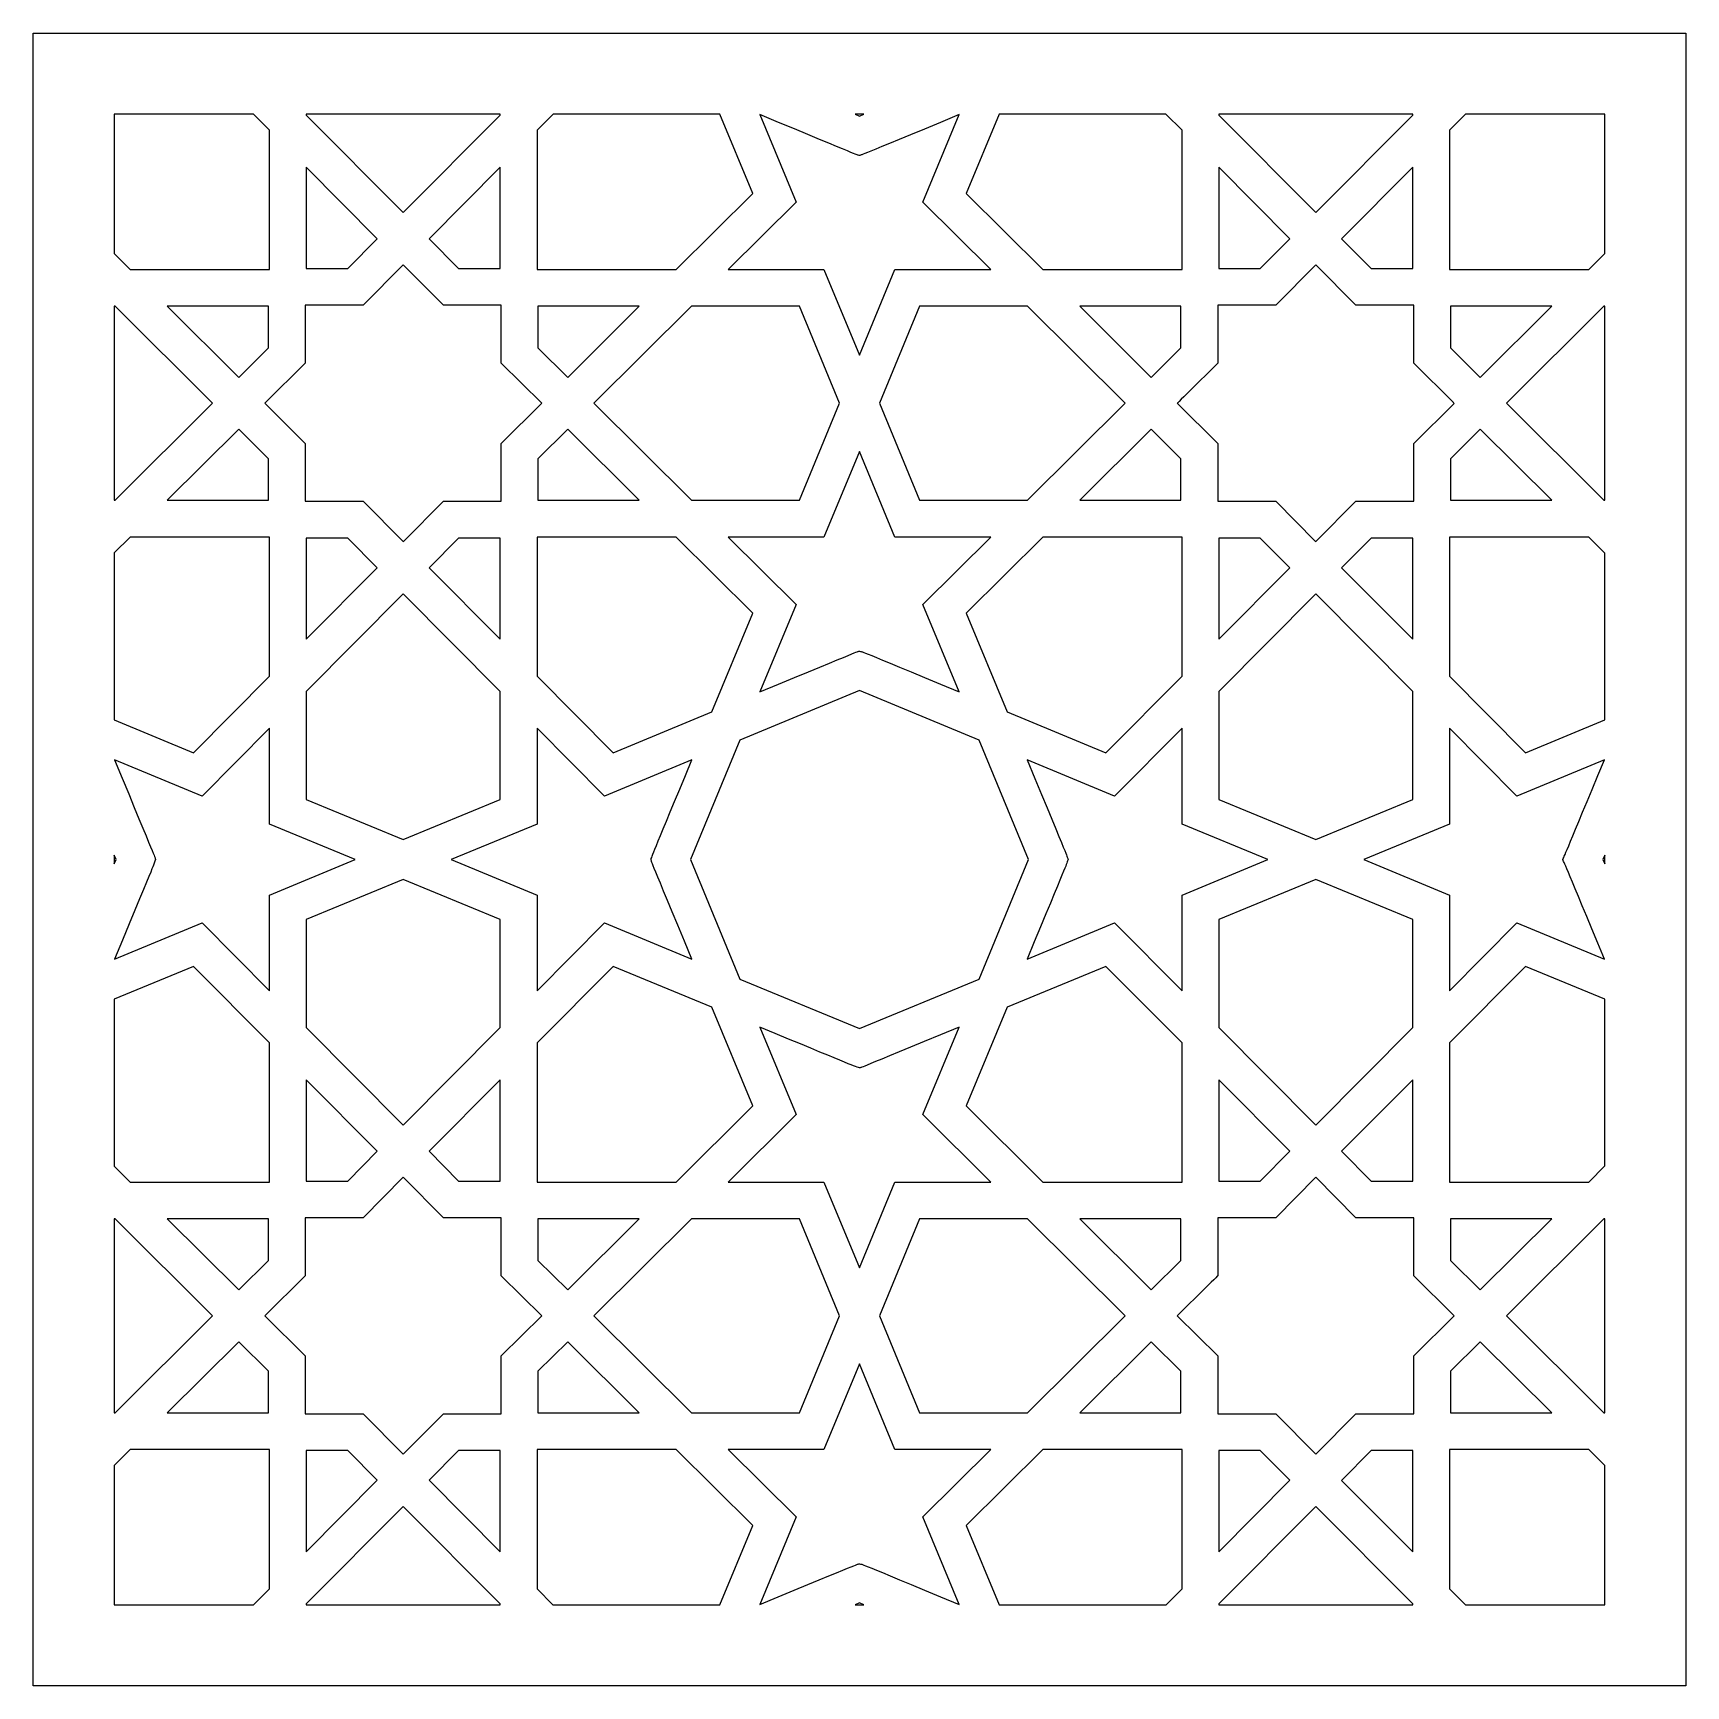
# Model space of a CAD drawing. Header units: millimetres. Extents: x -64 to 64, y -64 to 64.
import ezdxf

# ---------------------------------------------------------------- set-up
doc = ezdxf.new("R2010")
doc.units = ezdxf.units.MM
doc.header["$MEASUREMENT"] = 0
doc.layers.add('layer 1', color=7, linetype='Continuous')

msp = doc.modelspace()

# ---------------------------------------------------------------- linework, layer by layer
at = {"layer": 'layer 1', "color": 250}
for points, knots in [([(-63.5, 63.5), (-63.5, 63.5), (-63.5, -63.5), (-63.5, -63.5), (-63.5, -63.5), (-63.5, -63.5), (63.5, -63.5), (63.5, -63.5), (63.5, -63.5), (63.5, -63.5), (63.5, 63.5), (63.5, 63.5), (63.5, 63.5), (63.5, 63.5), (-63.5, 63.5), (-63.5, 63.5)], [0, 0, 0, 0, 0.2, 0.2, 0.2, 0.2, 0.4, 0.4, 0.4, 0.4, 0.6, 0.6, 0.6, 0.6, 1, 1, 1, 1]), ([(-57.259, 57.259), (-57.259, 57.259), (-46.5606, 57.259), (-46.5606, 57.259), (-46.5606, 57.259), (-46.5606, 57.259), (-45.3364, 56.0278), (-45.3364, 56.0278), (-45.3364, 56.0278), (-45.3364, 56.0278), (-45.3364, 45.333), (-45.3364, 45.333), (-45.3364, 45.333), (-45.3364, 45.333), (-56.031, 45.333), (-56.031, 45.333), (-56.031, 45.333), (-56.031, 45.333), (-57.259, 46.5571), (-57.259, 46.5571), (-57.259, 46.5571), (-57.259, 46.5571), (-57.259, 57.259), (-57.259, 57.259)], [0, 0, 0, 0, 0.14285714, 0.14285714, 0.14285714, 0.14285714, 0.28571429, 0.28571429, 0.28571429, 0.28571429, 0.42857143, 0.42857143, 0.42857143, 0.42857143, 0.57142857, 0.57142857, 0.57142857, 0.57142857, 0.71428571, 0.71428571, 0.71428571, 0.71428571, 1, 1, 1, 1]), ([(-42.5115, 57.259), (-42.5115, 57.259), (-27.6024, 57.259), (-27.6024, 57.259), (-27.6024, 57.259), (-27.6024, 57.259), (-27.6024, 57.1959), (-27.6024, 57.1959), (-27.6024, 57.1959), (-27.6024, 57.1959), (-35.0569, 49.7025), (-35.0569, 49.7025), (-35.0569, 49.7025), (-35.0569, 49.7025), (-42.5115, 57.1959), (-42.5115, 57.1959), (-42.5115, 57.1959), (-42.5115, 57.1959), (-42.5115, 57.259), (-42.5115, 57.259)], [0, 0, 0, 0, 0.16666667, 0.16666667, 0.16666667, 0.16666667, 0.33333333, 0.33333333, 0.33333333, 0.33333333, 0.5, 0.5, 0.5, 0.5, 0.66666667, 0.66666667, 0.66666667, 0.66666667, 1, 1, 1, 1]), ([(-24.7773, 56.0278), (-24.7773, 56.0278), (-23.5493, 57.259), (-23.5493, 57.259), (-23.5493, 57.259), (-23.5493, 57.259), (-10.7262, 57.259), (-10.7262, 57.259), (-10.7262, 57.259), (-10.7262, 57.259), (-8.2074, 51.1799), (-8.2074, 51.1799), (-8.2074, 51.1799), (-8.2074, 51.1799), (-14.0825, 45.333), (-14.0825, 45.333), (-14.0825, 45.333), (-14.0825, 45.333), (-24.7773, 45.333), (-24.7773, 45.333), (-24.7773, 45.333), (-24.7773, 45.333), (-24.7773, 56.0278), (-24.7773, 56.0278)], [0, 0, 0, 0, 0.14285714, 0.14285714, 0.14285714, 0.14285714, 0.28571429, 0.28571429, 0.28571429, 0.28571429, 0.42857143, 0.42857143, 0.42857143, 0.42857143, 0.57142857, 0.57142857, 0.57142857, 0.57142857, 0.71428571, 0.71428571, 0.71428571, 0.71428571, 1, 1, 1, 1]), ([(-0.0332, 54.0851), (0.3658, 54.2117), (-0.5634, 53.8399), (7.6588, 57.2308), (7.6588, 57.2308), (7.6588, 57.2308), (4.8726, 50.515), (4.8726, 50.515), (4.8726, 50.515), (4.8726, 50.515), (10.0792, 45.333), (10.0792, 45.333), (10.0792, 45.333), (10.0792, 45.333), (2.7266, 45.333), (2.7266, 45.333), (2.7266, 45.333), (2.7266, 45.333), (-0.0035, 38.7473), (-0.0035, 38.7473), (-0.0035, 38.7473), (-0.0035, 38.7473), (-2.7298, 45.333), (-2.7298, 45.333), (-2.7298, 45.333), (-2.7298, 45.333), (-10.0792, 45.333), (-10.0792, 45.333), (-10.0792, 45.333), (-10.0792, 45.333), (-4.8757, 50.515), (-4.8757, 50.515), (-4.8757, 50.515), (-4.8757, 50.515), (-7.662, 57.2308), (-7.662, 57.2308), (-7.662, 57.2308), (0.5048, 53.8494), (-0.4325, 54.2318), (-0.0332, 54.0851)], [0, 0, 0, 0, 0.09090909, 0.09090909, 0.09090909, 0.09090909, 0.18181818, 0.18181818, 0.18181818, 0.18181818, 0.27272727, 0.27272727, 0.27272727, 0.27272727, 0.36363636, 0.36363636, 0.36363636, 0.36363636, 0.45454545, 0.45454545, 0.45454545, 0.45454545, 0.54545455, 0.54545455, 0.54545455, 0.54545455, 0.63636364, 0.63636364, 0.63636364, 0.63636364, 0.72727273, 0.72727273, 0.72727273, 0.72727273, 0.81818182, 0.81818182, 0.81818182, 0.81818182, 1, 1, 1, 1]), ([(0.338, 57.259), (0.338, 57.259), (-0.0035, 57.1186), (-0.0035, 57.1186), (-0.0035, 57.1186), (-0.0035, 57.1186), (-0.3411, 57.259), (-0.3411, 57.259), (-0.3411, 57.259), (-0.3411, 57.259), (0.338, 57.259), (0.338, 57.259)], [0, 0, 0, 0, 0.25, 0.25, 0.25, 0.25, 0.5, 0.5, 0.5, 0.5, 1, 1, 1, 1]), ([(10.723, 57.259), (10.723, 57.259), (23.5497, 57.259), (23.5497, 57.259), (23.5497, 57.259), (23.5497, 57.259), (24.7809, 56.0278), (24.7809, 56.0278), (24.7809, 56.0278), (24.7809, 56.0278), (24.7809, 45.333), (24.7809, 45.333), (24.7809, 45.333), (24.7809, 45.333), (14.0794, 45.333), (14.0794, 45.333), (14.0794, 45.333), (14.0794, 45.333), (8.2042, 51.1799), (8.2042, 51.1799), (8.2042, 51.1799), (8.2042, 51.1799), (10.723, 57.259), (10.723, 57.259)], [0, 0, 0, 0, 0.14285714, 0.14285714, 0.14285714, 0.14285714, 0.28571429, 0.28571429, 0.28571429, 0.28571429, 0.42857143, 0.42857143, 0.42857143, 0.42857143, 0.57142857, 0.57142857, 0.57142857, 0.57142857, 0.71428571, 0.71428571, 0.71428571, 0.71428571, 1, 1, 1, 1]), ([(27.6059, 57.259), (27.6059, 57.259), (42.508, 57.259), (42.508, 57.259), (42.508, 57.259), (42.508, 57.259), (42.508, 57.1959), (42.508, 57.1959), (42.508, 57.1959), (42.508, 57.1959), (35.0569, 49.7025), (35.0569, 49.7025), (35.0569, 49.7025), (35.0569, 49.7025), (27.6059, 57.1959), (27.6059, 57.1959), (27.6059, 57.1959), (27.6059, 57.1959), (27.6059, 57.259), (27.6059, 57.259)], [0, 0, 0, 0, 0.16666667, 0.16666667, 0.16666667, 0.16666667, 0.33333333, 0.33333333, 0.33333333, 0.33333333, 0.5, 0.5, 0.5, 0.5, 0.66666667, 0.66666667, 0.66666667, 0.66666667, 1, 1, 1, 1]), ([(57.259, 46.561), (57.259, 46.561), (56.0278, 45.333), (56.0278, 45.333), (56.0278, 45.333), (56.0278, 45.333), (45.333, 45.333), (45.333, 45.333), (45.333, 45.333), (45.333, 45.333), (45.333, 56.0278), (45.333, 56.0278), (45.333, 56.0278), (45.333, 56.0278), (46.5607, 57.259), (46.5607, 57.259), (46.5607, 57.259), (46.5607, 57.259), (57.259, 57.259), (57.259, 57.259), (57.259, 57.259), (57.259, 57.259), (57.259, 46.561), (57.259, 46.561)], [0, 0, 0, 0, 0.14285714, 0.14285714, 0.14285714, 0.14285714, 0.28571429, 0.28571429, 0.28571429, 0.28571429, 0.42857143, 0.42857143, 0.42857143, 0.42857143, 0.57142857, 0.57142857, 0.57142857, 0.57142857, 0.71428571, 0.71428571, 0.71428571, 0.71428571, 1, 1, 1, 1]), ([(-42.5115, 53.1851), (-42.5115, 53.1851), (-37.048, 47.6973), (-37.048, 47.6973), (-37.048, 47.6973), (-37.048, 47.6973), (-39.3136, 45.4106), (-39.3136, 45.4106), (-39.3136, 45.4106), (-39.3136, 45.4106), (-42.5115, 45.4106), (-42.5115, 45.4106), (-42.5115, 45.4106), (-42.5115, 45.4106), (-42.5115, 53.1851), (-42.5115, 53.1851)], [0, 0, 0, 0, 0.2, 0.2, 0.2, 0.2, 0.4, 0.4, 0.4, 0.4, 0.6, 0.6, 0.6, 0.6, 1, 1, 1, 1]), ([(-27.6024, 53.1851), (-27.6024, 53.1851), (-27.6024, 45.4106), (-27.6024, 45.4106), (-27.6024, 45.4106), (-27.6024, 45.4106), (-30.8001, 45.4106), (-30.8001, 45.4106), (-30.8001, 45.4106), (-30.8001, 45.4106), (-33.0692, 47.6973), (-33.0692, 47.6973), (-33.0692, 47.6973), (-33.0692, 47.6973), (-27.6024, 53.1851), (-27.6024, 53.1851)], [0, 0, 0, 0, 0.2, 0.2, 0.2, 0.2, 0.4, 0.4, 0.4, 0.4, 0.6, 0.6, 0.6, 0.6, 1, 1, 1, 1]), ([(27.6059, 53.1851), (27.6059, 53.1851), (33.0659, 47.6973), (33.0659, 47.6973), (33.0659, 47.6973), (33.0659, 47.6973), (30.7968, 45.4106), (30.7968, 45.4106), (30.7968, 45.4106), (30.7968, 45.4106), (27.6059, 45.4106), (27.6059, 45.4106), (27.6059, 45.4106), (27.6059, 45.4106), (27.6059, 53.1851), (27.6059, 53.1851)], [0, 0, 0, 0, 0.2, 0.2, 0.2, 0.2, 0.4, 0.4, 0.4, 0.4, 0.6, 0.6, 0.6, 0.6, 1, 1, 1, 1]), ([(42.508, 53.1851), (42.508, 53.1851), (42.508, 45.4106), (42.508, 45.4106), (42.508, 45.4106), (42.508, 45.4106), (39.3136, 45.4106), (39.3136, 45.4106), (39.3136, 45.4106), (39.3136, 45.4106), (37.0448, 47.6973), (37.0448, 47.6973), (37.0448, 47.6973), (37.0448, 47.6973), (42.508, 53.1851), (42.508, 53.1851)], [0, 0, 0, 0, 0.2, 0.2, 0.2, 0.2, 0.4, 0.4, 0.4, 0.4, 0.6, 0.6, 0.6, 0.6, 1, 1, 1, 1]), ([(-42.5888, 42.5856), (-42.5888, 42.5856), (-38.1351, 42.5856), (-38.1351, 42.5856), (-38.1351, 42.5856), (-38.1351, 42.5856), (-35.0603, 45.6953), (-35.0603, 45.6953), (-35.0603, 45.6953), (-35.0603, 45.6953), (-31.975, 42.5856), (-31.975, 42.5856), (-31.975, 42.5856), (-31.975, 42.5856), (-27.5283, 42.5856), (-27.5283, 42.5856), (-27.5283, 42.5856), (-27.5283, 42.5856), (-27.5283, 38.1353), (-27.5283, 38.1353), (-27.5283, 38.1353), (-27.5283, 38.1353), (-24.4182, 35.0534), (-24.4182, 35.0534), (-24.4182, 35.0534), (-24.4182, 35.0534), (-27.5283, 31.9751), (-27.5283, 31.9751), (-27.5283, 31.9751), (-27.5283, 31.9751), (-27.5283, 27.5213), (-27.5283, 27.5213), (-27.5283, 27.5213), (-27.5283, 27.5213), (-31.975, 27.5213), (-31.975, 27.5213), (-31.975, 27.5213), (-31.975, 27.5213), (-35.011, 24.4606), (-35.011, 24.4606), (-35.011, 24.4606), (-35.011, 24.4606), (-35.0146, 24.4676), (-35.0146, 24.4676), (-35.0146, 24.4676), (-35.0146, 24.4676), (-35.0639, 24.4221), (-35.0639, 24.4221), (-35.0639, 24.4221), (-35.0639, 24.4221), (-38.1351, 27.5213), (-38.1351, 27.5213), (-38.1351, 27.5213), (-38.1351, 27.5213), (-42.5888, 27.5213), (-42.5888, 27.5213), (-42.5888, 27.5213), (-42.5888, 27.5213), (-42.5888, 31.9751), (-42.5888, 31.9751), (-42.5888, 31.9751), (-42.5888, 31.9751), (-45.6917, 35.0499), (-45.6917, 35.0499), (-45.6917, 35.0499), (-45.6917, 35.0499), (-45.6355, 35.1095), (-45.6355, 35.1095), (-45.6355, 35.1095), (-45.6355, 35.1095), (-42.5888, 38.1353), (-42.5888, 38.1353), (-42.5888, 38.1353), (-42.5888, 38.1353), (-42.5888, 42.5856), (-42.5888, 42.5856)], [0, 0, 0, 0, 0.05, 0.05, 0.05, 0.05, 0.1, 0.1, 0.1, 0.1, 0.15, 0.15, 0.15, 0.15, 0.2, 0.2, 0.2, 0.2, 0.25, 0.25, 0.25, 0.25, 0.3, 0.3, 0.3, 0.3, 0.35, 0.35, 0.35, 0.35, 0.4, 0.4, 0.4, 0.4, 0.45, 0.45, 0.45, 0.45, 0.5, 0.5, 0.5, 0.5, 0.55, 0.55, 0.55, 0.55, 0.6, 0.6, 0.6, 0.6, 0.65, 0.65, 0.65, 0.65, 0.7, 0.7, 0.7, 0.7, 0.75, 0.75, 0.75, 0.75, 0.8, 0.8, 0.8, 0.8, 0.85, 0.85, 0.85, 0.85, 0.9, 0.9, 0.9, 0.9, 1, 1, 1, 1]), ([(27.5216, 38.1353), (27.5216, 38.1353), (27.5216, 42.5856), (27.5216, 42.5856), (27.5216, 42.5856), (27.5216, 42.5856), (31.979, 42.5856), (31.979, 42.5856), (31.979, 42.5856), (31.979, 42.5856), (35.0534, 45.6953), (35.0534, 45.6953), (35.0534, 45.6953), (35.0534, 45.6953), (38.1353, 42.5856), (38.1353, 42.5856), (38.1353, 42.5856), (38.1353, 42.5856), (42.5856, 42.5856), (42.5856, 42.5856), (42.5856, 42.5856), (42.5856, 42.5856), (42.5856, 38.1353), (42.5856, 38.1353), (42.5856, 38.1353), (42.5856, 38.1353), (45.6498, 35.1028), (45.6498, 35.1028), (45.6498, 35.1028), (45.6498, 35.1028), (45.6357, 35.0957), (45.6357, 35.0957), (45.6357, 35.0957), (45.6357, 35.0957), (45.6883, 35.0428), (45.6883, 35.0428), (45.6883, 35.0428), (45.6883, 35.0428), (42.5856, 31.9751), (42.5856, 31.9751), (42.5856, 31.9751), (42.5856, 31.9751), (42.5856, 27.5213), (42.5856, 27.5213), (42.5856, 27.5213), (42.5856, 27.5213), (38.1353, 27.5213), (38.1353, 27.5213), (38.1353, 27.5213), (38.1353, 27.5213), (35.0957, 24.4535), (35.0957, 24.4535), (35.0957, 24.4535), (35.0957, 24.4535), (35.0887, 24.4641), (35.0887, 24.4641), (35.0887, 24.4641), (35.0887, 24.4641), (35.0464, 24.4221), (35.0464, 24.4221), (35.0464, 24.4221), (35.0464, 24.4221), (31.979, 27.5213), (31.979, 27.5213), (31.979, 27.5213), (31.979, 27.5213), (27.5216, 27.5213), (27.5216, 27.5213), (27.5216, 27.5213), (27.5216, 27.5213), (27.5216, 31.9751), (27.5216, 31.9751), (27.5216, 31.9751), (27.5216, 31.9751), (24.4186, 35.0499), (24.4186, 35.0499), (24.4186, 35.0499), (24.4983, 35.1293), (27.4451, 38.0531), (27.5216, 38.1353)], [0, 0, 0, 0, 0.04761905, 0.04761905, 0.04761905, 0.04761905, 0.0952381, 0.0952381, 0.0952381, 0.0952381, 0.14285714, 0.14285714, 0.14285714, 0.14285714, 0.19047619, 0.19047619, 0.19047619, 0.19047619, 0.23809524, 0.23809524, 0.23809524, 0.23809524, 0.28571429, 0.28571429, 0.28571429, 0.28571429, 0.33333333, 0.33333333, 0.33333333, 0.33333333, 0.38095238, 0.38095238, 0.38095238, 0.38095238, 0.42857143, 0.42857143, 0.42857143, 0.42857143, 0.47619048, 0.47619048, 0.47619048, 0.47619048, 0.52380952, 0.52380952, 0.52380952, 0.52380952, 0.57142857, 0.57142857, 0.57142857, 0.57142857, 0.61904762, 0.61904762, 0.61904762, 0.61904762, 0.66666667, 0.66666667, 0.66666667, 0.66666667, 0.71428571, 0.71428571, 0.71428571, 0.71428571, 0.76190476, 0.76190476, 0.76190476, 0.76190476, 0.80952381, 0.80952381, 0.80952381, 0.80952381, 0.85714286, 0.85714286, 0.85714286, 0.85714286, 0.9047619, 0.9047619, 0.9047619, 0.9047619, 1, 1, 1, 1]), ([(-57.259, 42.508), (-57.259, 42.508), (-57.1956, 42.508), (-57.1956, 42.508), (-57.1956, 42.508), (-57.1956, 42.508), (-49.7057, 35.0534), (-49.7057, 35.0534), (-49.7057, 35.0534), (-49.7057, 35.0534), (-57.1956, 27.6024), (-57.1956, 27.6024), (-57.1956, 27.6024), (-57.1956, 27.6024), (-57.259, 27.6024), (-57.259, 27.6024), (-57.259, 27.6024), (-57.259, 27.6024), (-57.259, 42.508), (-57.259, 42.508)], [0, 0, 0, 0, 0.16666667, 0.16666667, 0.16666667, 0.16666667, 0.33333333, 0.33333333, 0.33333333, 0.33333333, 0.5, 0.5, 0.5, 0.5, 0.66666667, 0.66666667, 0.66666667, 0.66666667, 1, 1, 1, 1]), ([(-53.1851, 42.508), (-53.1851, 42.508), (-45.4139, 42.508), (-45.4139, 42.508), (-45.4139, 42.508), (-45.4139, 42.508), (-45.4139, 39.31), (-45.4139, 39.31), (-45.4139, 39.31), (-45.4139, 39.31), (-47.7005, 37.041), (-47.7005, 37.041), (-47.7005, 37.041), (-47.7005, 37.041), (-53.1851, 42.508), (-53.1851, 42.508)], [0, 0, 0, 0, 0.2, 0.2, 0.2, 0.2, 0.4, 0.4, 0.4, 0.4, 0.6, 0.6, 0.6, 0.6, 1, 1, 1, 1]), ([(-22.413, 37.041), (-22.413, 37.041), (-24.7033, 39.31), (-24.7033, 39.31), (-24.7033, 39.31), (-24.7033, 39.31), (-24.7033, 42.508), (-24.7033, 42.508), (-24.7033, 42.508), (-24.7033, 42.508), (-16.9252, 42.508), (-16.9252, 42.508), (-16.9252, 42.508), (-16.9252, 42.508), (-22.413, 37.041), (-22.413, 37.041)], [0, 0, 0, 0, 0.2, 0.2, 0.2, 0.2, 0.4, 0.4, 0.4, 0.4, 0.6, 0.6, 0.6, 0.6, 1, 1, 1, 1]), ([(-4.6193, 27.6024), (-4.6193, 27.6024), (-12.9145, 27.6024), (-12.9145, 27.6024), (-12.9145, 27.6024), (-12.9145, 27.6024), (-20.4078, 35.0534), (-20.4078, 35.0534), (-20.4078, 35.0534), (-20.4078, 35.0534), (-12.9145, 42.508), (-12.9145, 42.508), (-12.9145, 42.508), (-12.9145, 42.508), (-4.6193, 42.508), (-4.6193, 42.508), (-4.6193, 42.508), (-4.6193, 42.508), (-1.5304, 35.0534), (-1.5304, 35.0534), (-1.5304, 35.0534), (-1.5304, 35.0534), (-4.6193, 27.6024), (-4.6193, 27.6024)], [0, 0, 0, 0, 0.14285714, 0.14285714, 0.14285714, 0.14285714, 0.28571429, 0.28571429, 0.28571429, 0.28571429, 0.42857143, 0.42857143, 0.42857143, 0.42857143, 0.57142857, 0.57142857, 0.57142857, 0.57142857, 0.71428571, 0.71428571, 0.71428571, 0.71428571, 1, 1, 1, 1]), ([(20.4082, 35.0534), (20.4082, 35.0534), (12.9148, 27.6024), (12.9148, 27.6024), (12.9148, 27.6024), (12.9148, 27.6024), (4.6122, 27.6024), (4.6122, 27.6024), (4.6122, 27.6024), (4.6122, 27.6024), (1.5304, 35.0534), (1.5304, 35.0534), (1.5304, 35.0534), (1.5304, 35.0534), (4.6122, 42.508), (4.6122, 42.508), (4.6122, 42.508), (4.6122, 42.508), (12.9148, 42.508), (12.9148, 42.508), (12.9148, 42.508), (12.9148, 42.508), (20.4082, 35.0534), (20.4082, 35.0534)], [0, 0, 0, 0, 0.14285714, 0.14285714, 0.14285714, 0.14285714, 0.28571429, 0.28571429, 0.28571429, 0.28571429, 0.42857143, 0.42857143, 0.42857143, 0.42857143, 0.57142857, 0.57142857, 0.57142857, 0.57142857, 0.71428571, 0.71428571, 0.71428571, 0.71428571, 1, 1, 1, 1]), ([(16.9252, 42.508), (16.9252, 42.508), (24.6966, 42.508), (24.6966, 42.508), (24.6966, 42.508), (24.6966, 42.508), (24.6966, 39.31), (24.6966, 39.31), (24.6966, 39.31), (24.6966, 39.31), (22.4134, 37.041), (22.4134, 37.041), (22.4134, 37.041), (22.4134, 37.041), (16.9252, 42.508), (16.9252, 42.508)], [0, 0, 0, 0, 0.2, 0.2, 0.2, 0.2, 0.4, 0.4, 0.4, 0.4, 0.6, 0.6, 0.6, 0.6, 1, 1, 1, 1]), ([(45.4106, 39.31), (45.4106, 39.31), (45.4106, 42.508), (45.4106, 42.508), (45.4106, 42.508), (45.4106, 42.508), (53.189, 42.508), (53.189, 42.508), (53.189, 42.508), (53.189, 42.508), (47.697, 37.041), (47.697, 37.041), (47.697, 37.041), (47.697, 37.041), (45.4106, 39.31), (45.4106, 39.31)], [0, 0, 0, 0, 0.2, 0.2, 0.2, 0.2, 0.4, 0.4, 0.4, 0.4, 0.6, 0.6, 0.6, 0.6, 1, 1, 1, 1]), ([(57.259, 27.6024), (57.259, 27.6024), (57.1959, 27.6024), (57.1959, 27.6024), (57.1959, 27.6024), (57.1959, 27.6024), (49.706, 35.0534), (49.706, 35.0534), (49.706, 35.0534), (49.706, 35.0534), (57.1959, 42.508), (57.1959, 42.508), (57.1959, 42.508), (57.1959, 42.508), (57.259, 42.508), (57.259, 42.508), (57.259, 42.508), (57.259, 42.508), (57.259, 27.6024), (57.259, 27.6024)], [0, 0, 0, 0, 0.16666667, 0.16666667, 0.16666667, 0.16666667, 0.33333333, 0.33333333, 0.33333333, 0.33333333, 0.5, 0.5, 0.5, 0.5, 0.66666667, 0.66666667, 0.66666667, 0.66666667, 1, 1, 1, 1]), ([(-45.4139, 30.7968), (-45.4139, 30.7968), (-45.4139, 27.6024), (-45.4139, 27.6024), (-45.4139, 27.6024), (-45.4139, 27.6024), (-53.1851, 27.6024), (-53.1851, 27.6024), (-53.1851, 27.6024), (-53.1851, 27.6024), (-47.7005, 33.0623), (-47.7005, 33.0623), (-47.7005, 33.0623), (-47.7005, 33.0623), (-45.4139, 30.7968), (-45.4139, 30.7968)], [0, 0, 0, 0, 0.2, 0.2, 0.2, 0.2, 0.4, 0.4, 0.4, 0.4, 0.6, 0.6, 0.6, 0.6, 1, 1, 1, 1]), ([(-16.9252, 27.6024), (-16.9252, 27.6024), (-24.7033, 27.6024), (-24.7033, 27.6024), (-24.7033, 27.6024), (-24.7033, 27.6024), (-24.7033, 30.7968), (-24.7033, 30.7968), (-24.7033, 30.7968), (-24.7033, 30.7968), (-22.413, 33.0623), (-22.413, 33.0623), (-22.413, 33.0623), (-22.413, 33.0623), (-16.9252, 27.6024), (-16.9252, 27.6024)], [0, 0, 0, 0, 0.2, 0.2, 0.2, 0.2, 0.4, 0.4, 0.4, 0.4, 0.6, 0.6, 0.6, 0.6, 1, 1, 1, 1]), ([(24.6966, 27.6024), (24.6966, 27.6024), (16.9252, 27.6024), (16.9252, 27.6024), (16.9252, 27.6024), (16.9252, 27.6024), (22.4134, 33.0623), (22.4134, 33.0623), (22.4134, 33.0623), (22.4134, 33.0623), (24.6966, 30.7968), (24.6966, 30.7968), (24.6966, 30.7968), (24.6966, 30.7968), (24.6966, 27.6024), (24.6966, 27.6024)], [0, 0, 0, 0, 0.2, 0.2, 0.2, 0.2, 0.4, 0.4, 0.4, 0.4, 0.6, 0.6, 0.6, 0.6, 1, 1, 1, 1]), ([(53.189, 27.6024), (53.189, 27.6024), (45.4106, 27.6024), (45.4106, 27.6024), (45.4106, 27.6024), (45.4106, 27.6024), (45.4106, 30.7968), (45.4106, 30.7968), (45.4106, 30.7968), (45.4106, 30.7968), (47.697, 33.0623), (47.697, 33.0623), (47.697, 33.0623), (47.697, 33.0623), (53.189, 27.6024), (53.189, 27.6024)], [0, 0, 0, 0, 0.2, 0.2, 0.2, 0.2, 0.4, 0.4, 0.4, 0.4, 0.6, 0.6, 0.6, 0.6, 1, 1, 1, 1]), ([(2.7266, 24.7738), (2.7266, 24.7738), (10.0792, 24.7738), (10.0792, 24.7738), (10.0792, 24.7738), (10.0792, 24.7738), (4.8726, 19.5919), (4.8726, 19.5919), (4.8726, 19.5919), (4.8726, 19.5919), (7.6588, 12.8725), (7.6588, 12.8725), (7.6588, 12.8725), (-0.4971, 16.2588), (0.4466, 15.8838), (0, 16.0136), (0, 16.0136), (-0.3517, 15.9036), (0.5771, 16.2768), (-7.662, 12.8725), (-7.662, 12.8725), (-7.662, 12.8725), (-4.8757, 19.5919), (-4.8757, 19.5919), (-4.8757, 19.5919), (-4.8757, 19.5919), (-10.0792, 24.7738), (-10.0792, 24.7738), (-10.0792, 24.7738), (-10.0792, 24.7738), (-2.7298, 24.7738), (-2.7298, 24.7738), (-2.7298, 24.7738), (-2.7298, 24.7738), (-0.0035, 31.3595), (-0.0035, 31.3595), (-0.0035, 31.3595), (-0.0035, 31.3595), (2.7266, 24.7738), (2.7266, 24.7738)], [0, 0, 0, 0, 0.09090909, 0.09090909, 0.09090909, 0.09090909, 0.18181818, 0.18181818, 0.18181818, 0.18181818, 0.27272727, 0.27272727, 0.27272727, 0.27272727, 0.36363636, 0.36363636, 0.36363636, 0.36363636, 0.45454545, 0.45454545, 0.45454545, 0.45454545, 0.54545455, 0.54545455, 0.54545455, 0.54545455, 0.63636364, 0.63636364, 0.63636364, 0.63636364, 0.72727273, 0.72727273, 0.72727273, 0.72727273, 0.81818182, 0.81818182, 0.81818182, 0.81818182, 1, 1, 1, 1]), ([(-57.259, 23.5529), (-57.259, 23.5529), (-56.031, 24.7738), (-56.031, 24.7738), (-56.031, 24.7738), (-56.031, 24.7738), (-45.3364, 24.7738), (-45.3364, 24.7738), (-45.3364, 24.7738), (-45.3364, 24.7738), (-45.3364, 14.079), (-45.3364, 14.079), (-45.3364, 14.079), (-45.3364, 14.079), (-51.1798, 8.2038), (-51.1798, 8.2038), (-51.1798, 8.2038), (-51.1798, 8.2038), (-57.259, 10.7266), (-57.259, 10.7266), (-57.259, 10.7266), (-57.259, 10.7266), (-57.259, 23.5529), (-57.259, 23.5529)], [0, 0, 0, 0, 0.14285714, 0.14285714, 0.14285714, 0.14285714, 0.28571429, 0.28571429, 0.28571429, 0.28571429, 0.42857143, 0.42857143, 0.42857143, 0.42857143, 0.57142857, 0.57142857, 0.57142857, 0.57142857, 0.71428571, 0.71428571, 0.71428571, 0.71428571, 1, 1, 1, 1]), ([(-42.5115, 16.9252), (-42.5115, 16.9252), (-42.5115, 24.6962), (-42.5115, 24.6962), (-42.5115, 24.6962), (-42.5115, 24.6962), (-39.3136, 24.6962), (-39.3136, 24.6962), (-39.3136, 24.6962), (-39.3136, 24.6962), (-37.048, 22.4134), (-37.048, 22.4134), (-37.048, 22.4134), (-37.048, 22.4134), (-42.5115, 16.9252), (-42.5115, 16.9252)], [0, 0, 0, 0, 0.2, 0.2, 0.2, 0.2, 0.4, 0.4, 0.4, 0.4, 0.6, 0.6, 0.6, 0.6, 1, 1, 1, 1]), ([(-33.0692, 22.4134), (-33.0692, 22.4134), (-30.8001, 24.6962), (-30.8001, 24.6962), (-30.8001, 24.6962), (-30.8001, 24.6962), (-27.6024, 24.6962), (-27.6024, 24.6962), (-27.6024, 24.6962), (-27.6024, 24.6962), (-27.6024, 16.9252), (-27.6024, 16.9252), (-27.6024, 16.9252), (-27.6024, 16.9252), (-33.0692, 22.4134), (-33.0692, 22.4134)], [0, 0, 0, 0, 0.2, 0.2, 0.2, 0.2, 0.4, 0.4, 0.4, 0.4, 0.6, 0.6, 0.6, 0.6, 1, 1, 1, 1]), ([(-14.0825, 24.7738), (-14.0825, 24.7738), (-8.2074, 18.9304), (-8.2074, 18.9304), (-8.2074, 18.9304), (-8.2074, 18.9304), (-11.3524, 11.3492), (-11.3524, 11.3492), (-11.3524, 11.3492), (-11.3524, 11.3492), (-18.9304, 8.2038), (-18.9304, 8.2038), (-18.9304, 8.2038), (-18.9304, 8.2038), (-24.7773, 14.079), (-24.7773, 14.079), (-24.7773, 14.079), (-24.7773, 14.079), (-24.7773, 24.7738), (-24.7773, 24.7738), (-24.7773, 24.7738), (-24.7773, 24.7738), (-14.0825, 24.7738), (-14.0825, 24.7738)], [0, 0, 0, 0, 0.14285714, 0.14285714, 0.14285714, 0.14285714, 0.28571429, 0.28571429, 0.28571429, 0.28571429, 0.42857143, 0.42857143, 0.42857143, 0.42857143, 0.57142857, 0.57142857, 0.57142857, 0.57142857, 0.71428571, 0.71428571, 0.71428571, 0.71428571, 1, 1, 1, 1]), ([(8.2042, 18.9304), (8.2042, 18.9304), (14.0794, 24.7738), (14.0794, 24.7738), (14.0794, 24.7738), (14.0794, 24.7738), (24.7809, 24.7738), (24.7809, 24.7738), (24.7809, 24.7738), (24.7809, 24.7738), (24.7809, 14.079), (24.7809, 14.079), (24.7809, 14.079), (24.7809, 14.079), (18.9304, 8.2038), (18.9304, 8.2038), (18.9304, 8.2038), (18.9304, 8.2038), (11.3492, 11.3492), (11.3492, 11.3492), (11.3492, 11.3492), (11.3492, 11.3492), (8.2042, 18.9304), (8.2042, 18.9304)], [0, 0, 0, 0, 0.14285714, 0.14285714, 0.14285714, 0.14285714, 0.28571429, 0.28571429, 0.28571429, 0.28571429, 0.42857143, 0.42857143, 0.42857143, 0.42857143, 0.57142857, 0.57142857, 0.57142857, 0.57142857, 0.71428571, 0.71428571, 0.71428571, 0.71428571, 1, 1, 1, 1]), ([(27.6059, 16.9252), (27.6059, 16.9252), (27.6059, 24.6962), (27.6059, 24.6962), (27.6059, 24.6962), (27.6059, 24.6962), (30.7968, 24.6962), (30.7968, 24.6962), (30.7968, 24.6962), (30.7968, 24.6962), (33.0659, 22.4134), (33.0659, 22.4134), (33.0659, 22.4134), (33.0659, 22.4134), (27.6059, 16.9252), (27.6059, 16.9252)], [0, 0, 0, 0, 0.2, 0.2, 0.2, 0.2, 0.4, 0.4, 0.4, 0.4, 0.6, 0.6, 0.6, 0.6, 1, 1, 1, 1]), ([(37.0448, 22.4134), (37.0448, 22.4134), (39.3136, 24.6962), (39.3136, 24.6962), (39.3136, 24.6962), (39.3136, 24.6962), (42.508, 24.6962), (42.508, 24.6962), (42.508, 24.6962), (42.508, 24.6962), (42.508, 16.9252), (42.508, 16.9252), (42.508, 16.9252), (42.508, 16.9252), (37.0448, 22.4134), (37.0448, 22.4134)], [0, 0, 0, 0, 0.2, 0.2, 0.2, 0.2, 0.4, 0.4, 0.4, 0.4, 0.6, 0.6, 0.6, 0.6, 1, 1, 1, 1]), ([(57.259, 10.7266), (57.259, 10.7266), (51.1835, 8.2038), (51.1835, 8.2038), (51.1835, 8.2038), (51.1835, 8.2038), (45.333, 14.079), (45.333, 14.079), (45.333, 14.079), (45.333, 14.079), (45.333, 24.7738), (45.333, 24.7738), (45.333, 24.7738), (45.333, 24.7738), (56.0278, 24.7738), (56.0278, 24.7738), (56.0278, 24.7738), (56.0278, 24.7738), (57.259, 23.5497), (57.259, 23.5497), (57.259, 23.5497), (57.259, 23.5497), (57.259, 10.7266), (57.259, 10.7266)], [0, 0, 0, 0, 0.14285714, 0.14285714, 0.14285714, 0.14285714, 0.28571429, 0.28571429, 0.28571429, 0.28571429, 0.42857143, 0.42857143, 0.42857143, 0.42857143, 0.57142857, 0.57142857, 0.57142857, 0.57142857, 0.71428571, 0.71428571, 0.71428571, 0.71428571, 1, 1, 1, 1]), ([(-35.0569, 20.4078), (-35.0569, 20.4078), (-27.6024, 12.9148), (-27.6024, 12.9148), (-27.6024, 12.9148), (-27.6024, 12.9148), (-27.6024, 4.6122), (-27.6024, 4.6122), (-27.6024, 4.6122), (-27.6024, 4.6122), (-35.0569, 1.5268), (-35.0569, 1.5268), (-35.0569, 1.5268), (-35.0569, 1.5268), (-42.5115, 4.6122), (-42.5115, 4.6122), (-42.5115, 4.6122), (-42.5115, 4.6122), (-42.5115, 12.9148), (-42.5115, 12.9148), (-42.5115, 12.9148), (-42.5115, 12.9148), (-35.0569, 20.4078), (-35.0569, 20.4078)], [0, 0, 0, 0, 0.14285714, 0.14285714, 0.14285714, 0.14285714, 0.28571429, 0.28571429, 0.28571429, 0.28571429, 0.42857143, 0.42857143, 0.42857143, 0.42857143, 0.57142857, 0.57142857, 0.57142857, 0.57142857, 0.71428571, 0.71428571, 0.71428571, 0.71428571, 1, 1, 1, 1]), ([(35.0569, 20.4078), (35.0569, 20.4078), (42.508, 12.9148), (42.508, 12.9148), (42.508, 12.9148), (42.508, 12.9148), (42.508, 4.6122), (42.508, 4.6122), (42.508, 4.6122), (42.508, 4.6122), (35.0569, 1.5268), (35.0569, 1.5268), (35.0569, 1.5268), (35.0569, 1.5268), (27.6059, 4.6122), (27.6059, 4.6122), (27.6059, 4.6122), (27.6059, 4.6122), (27.6059, 12.9148), (27.6059, 12.9148), (27.6059, 12.9148), (27.6059, 12.9148), (35.0569, 20.4078), (35.0569, 20.4078)], [0, 0, 0, 0, 0.14285714, 0.14285714, 0.14285714, 0.14285714, 0.28571429, 0.28571429, 0.28571429, 0.28571429, 0.42857143, 0.42857143, 0.42857143, 0.42857143, 0.57142857, 0.57142857, 0.57142857, 0.57142857, 0.71428571, 0.71428571, 0.71428571, 0.71428571, 1, 1, 1, 1]), ([(12.9921, -0.0035), (12.9921, -0.0035), (9.1821, -9.1856), (9.1821, -9.1856), (9.1821, -9.1856), (9.1821, -9.1856), (-0.0035, -12.9921), (-0.0035, -12.9921), (-0.0035, -12.9921), (-0.0035, -12.9921), (-9.1856, -9.1856), (-9.1856, -9.1856), (-9.1856, -9.1856), (-9.1856, -9.1856), (-12.9917, -0.0035), (-12.9917, -0.0035), (-12.9917, -0.0035), (-12.9917, -0.0035), (-9.1856, 9.1786), (-9.1856, 9.1786), (-9.1856, 9.1786), (-9.1856, 9.1786), (-0.0035, 12.9921), (-0.0035, 12.9921), (-0.0035, 12.9921), (-0.0035, 12.9921), (9.1821, 9.1786), (9.1821, 9.1786), (9.1821, 9.1786), (9.1821, 9.1786), (12.9921, -0.0035), (12.9921, -0.0035)], [0, 0, 0, 0, 0.11111111, 0.11111111, 0.11111111, 0.11111111, 0.22222222, 0.22222222, 0.22222222, 0.22222222, 0.33333333, 0.33333333, 0.33333333, 0.33333333, 0.44444444, 0.44444444, 0.44444444, 0.44444444, 0.55555556, 0.55555556, 0.55555556, 0.55555556, 0.66666667, 0.66666667, 0.66666667, 0.66666667, 0.77777778, 0.77777778, 0.77777778, 0.77777778, 1, 1, 1, 1]), ([(-57.2378, 7.6553), (-57.2378, 7.6553), (-50.5185, 4.8726), (-50.5185, 4.8726), (-50.5185, 4.8726), (-50.5185, 4.8726), (-45.3364, 10.0792), (-45.3364, 10.0792), (-45.3364, 10.0792), (-45.3364, 10.0792), (-45.3364, 2.7231), (-45.3364, 2.7231), (-45.3364, 2.7231), (-45.3364, 2.7231), (-38.7508, -0.0035), (-38.7508, -0.0035), (-38.7508, -0.0035), (-38.7508, -0.0035), (-45.3364, -2.7301), (-45.3364, -2.7301), (-45.3364, -2.7301), (-45.3364, -2.7301), (-45.3364, -10.0792), (-45.3364, -10.0792), (-45.3364, -10.0792), (-45.3364, -10.0792), (-50.5185, -4.8757), (-50.5185, -4.8757), (-50.5185, -4.8757), (-50.5185, -4.8757), (-57.2378, -7.6623), (-57.2378, -7.6623), (-57.2378, -7.6623), (-53.7332, 0.7867), (-54.3898, -0.8096), (-54.0858, 0), (-54.0858, 0), (-54.2218, 0.4082), (-53.9105, -0.3637), (-57.2378, 7.6553)], [0, 0, 0, 0, 0.09090909, 0.09090909, 0.09090909, 0.09090909, 0.18181818, 0.18181818, 0.18181818, 0.18181818, 0.27272727, 0.27272727, 0.27272727, 0.27272727, 0.36363636, 0.36363636, 0.36363636, 0.36363636, 0.45454545, 0.45454545, 0.45454545, 0.45454545, 0.54545455, 0.54545455, 0.54545455, 0.54545455, 0.63636364, 0.63636364, 0.63636364, 0.63636364, 0.72727273, 0.72727273, 0.72727273, 0.72727273, 0.81818182, 0.81818182, 0.81818182, 0.81818182, 1, 1, 1, 1]), ([(-31.3629, -0.0035), (-31.3629, -0.0035), (-24.7773, 2.7231), (-24.7773, 2.7231), (-24.7773, 2.7231), (-24.7773, 2.7231), (-24.7773, 10.0792), (-24.7773, 10.0792), (-24.7773, 10.0792), (-24.7773, 10.0792), (-19.5989, 4.8726), (-19.5989, 4.8726), (-19.5989, 4.8726), (-19.5989, 4.8726), (-12.8792, 7.6588), (-12.8792, 7.6588), (-12.8792, 7.6588), (-15.693, 0.8834), (-15.9106, 0.3736), (-16.0175, 0), (-16.0175, 0), (-15.912, -0.3687), (-16.1893, 0.3214), (-12.8792, -7.6623), (-12.8792, -7.6623), (-12.8792, -7.6623), (-19.5989, -4.8757), (-19.5989, -4.8757), (-19.5989, -4.8757), (-19.5989, -4.8757), (-24.7773, -10.0792), (-24.7773, -10.0792), (-24.7773, -10.0792), (-24.7773, -10.0792), (-24.7773, -2.7301), (-24.7773, -2.7301), (-24.7773, -2.7301), (-24.7773, -2.7301), (-31.3629, -0.0035), (-31.3629, -0.0035)], [0, 0, 0, 0, 0.09090909, 0.09090909, 0.09090909, 0.09090909, 0.18181818, 0.18181818, 0.18181818, 0.18181818, 0.27272727, 0.27272727, 0.27272727, 0.27272727, 0.36363636, 0.36363636, 0.36363636, 0.36363636, 0.45454545, 0.45454545, 0.45454545, 0.45454545, 0.54545455, 0.54545455, 0.54545455, 0.54545455, 0.63636364, 0.63636364, 0.63636364, 0.63636364, 0.72727273, 0.72727273, 0.72727273, 0.72727273, 0.81818182, 0.81818182, 0.81818182, 0.81818182, 1, 1, 1, 1]), ([(19.5919, -4.8757), (19.5919, -4.8757), (12.876, -7.6623), (12.876, -7.6623), (12.876, -7.6623), (16.0249, -0.0762), (15.8298, -0.5757), (16.0211, 0), (16.0211, 0), (15.8627, 0.49), (16.2624, -0.5055), (12.876, 7.6588), (12.876, 7.6588), (12.876, 7.6588), (19.5919, 4.8726), (19.5919, 4.8726), (19.5919, 4.8726), (19.5919, 4.8726), (24.7809, 10.0792), (24.7809, 10.0792), (24.7809, 10.0792), (24.7809, 10.0792), (24.7809, 2.7231), (24.7809, 2.7231), (24.7809, 2.7231), (24.7809, 2.7231), (31.363, -0.0035), (31.363, -0.0035), (31.363, -0.0035), (31.363, -0.0035), (24.7809, -2.7301), (24.7809, -2.7301), (24.7809, -2.7301), (24.7809, -2.7301), (24.7809, -10.0827), (24.7809, -10.0827), (24.7809, -10.0827), (24.7809, -10.0827), (19.5919, -4.8757), (19.5919, -4.8757)], [0, 0, 0, 0, 0.09090909, 0.09090909, 0.09090909, 0.09090909, 0.18181818, 0.18181818, 0.18181818, 0.18181818, 0.27272727, 0.27272727, 0.27272727, 0.27272727, 0.36363636, 0.36363636, 0.36363636, 0.36363636, 0.45454545, 0.45454545, 0.45454545, 0.45454545, 0.54545455, 0.54545455, 0.54545455, 0.54545455, 0.63636364, 0.63636364, 0.63636364, 0.63636364, 0.72727273, 0.72727273, 0.72727273, 0.72727273, 0.81818182, 0.81818182, 0.81818182, 0.81818182, 1, 1, 1, 1]), ([(57.2347, -7.6623), (57.2347, -7.6623), (50.5153, -4.8757), (50.5153, -4.8757), (50.5153, -4.8757), (50.5153, -4.8757), (45.333, -10.0792), (45.333, -10.0792), (45.333, -10.0792), (45.333, -10.0792), (45.333, -2.7301), (45.333, -2.7301), (45.333, -2.7301), (45.333, -2.7301), (38.7509, -0.0035), (38.7509, -0.0035), (38.7509, -0.0035), (38.7509, -0.0035), (45.333, 2.7231), (45.333, 2.7231), (45.333, 2.7231), (45.333, 2.7231), (45.333, 10.0792), (45.333, 10.0792), (45.333, 10.0792), (45.333, 10.0792), (50.5153, 4.8726), (50.5153, 4.8726), (50.5153, 4.8726), (50.5153, 4.8726), (57.2347, 7.6588), (57.2347, 7.6588), (57.2347, 7.6588), (54.4033, 0.8329), (54.204, 0.3517), (54.0367, 0), (54.0367, 0), (54.2043, -0.3517), (54.3239, -0.635), (57.2347, -7.6623)], [0, 0, 0, 0, 0.09090909, 0.09090909, 0.09090909, 0.09090909, 0.18181818, 0.18181818, 0.18181818, 0.18181818, 0.27272727, 0.27272727, 0.27272727, 0.27272727, 0.36363636, 0.36363636, 0.36363636, 0.36363636, 0.45454545, 0.45454545, 0.45454545, 0.45454545, 0.54545455, 0.54545455, 0.54545455, 0.54545455, 0.63636364, 0.63636364, 0.63636364, 0.63636364, 0.72727273, 0.72727273, 0.72727273, 0.72727273, 0.81818182, 0.81818182, 0.81818182, 0.81818182, 1, 1, 1, 1]), ([(-57.259, 0.3341), (-57.259, 0.3341), (-57.1183, -0.0035), (-57.1183, -0.0035), (-57.1183, -0.0035), (-57.1183, -0.0035), (-57.259, -0.3411), (-57.259, -0.3411), (-57.259, -0.3411), (-57.259, -0.3411), (-57.259, 0.3341), (-57.259, 0.3341)], [0, 0, 0, 0, 0.25, 0.25, 0.25, 0.25, 0.5, 0.5, 0.5, 0.5, 1, 1, 1, 1]), ([(57.259, -0.3411), (57.259, -0.3411), (57.1186, -0.0035), (57.1186, -0.0035), (57.1186, -0.0035), (57.1186, -0.0035), (57.259, 0.338), (57.259, 0.338), (57.259, 0.338), (57.259, 0.338), (57.259, -0.3411), (57.259, -0.3411)], [0, 0, 0, 0, 0.25, 0.25, 0.25, 0.25, 0.5, 0.5, 0.5, 0.5, 1, 1, 1, 1]), ([(-35.0569, -20.4078), (-35.0569, -20.4078), (-42.5115, -12.9145), (-42.5115, -12.9145), (-42.5115, -12.9145), (-42.5115, -12.9145), (-42.5115, -4.6193), (-42.5115, -4.6193), (-42.5115, -4.6193), (-42.5115, -4.6193), (-35.0569, -1.5304), (-35.0569, -1.5304), (-35.0569, -1.5304), (-35.0569, -1.5304), (-27.6024, -4.6193), (-27.6024, -4.6193), (-27.6024, -4.6193), (-27.6024, -4.6193), (-27.6024, -12.9145), (-27.6024, -12.9145), (-27.6024, -12.9145), (-27.6024, -12.9145), (-35.0569, -20.4078), (-35.0569, -20.4078)], [0, 0, 0, 0, 0.14285714, 0.14285714, 0.14285714, 0.14285714, 0.28571429, 0.28571429, 0.28571429, 0.28571429, 0.42857143, 0.42857143, 0.42857143, 0.42857143, 0.57142857, 0.57142857, 0.57142857, 0.57142857, 0.71428571, 0.71428571, 0.71428571, 0.71428571, 1, 1, 1, 1]), ([(35.0569, -20.4078), (35.0569, -20.4078), (27.6059, -12.9145), (27.6059, -12.9145), (27.6059, -12.9145), (27.6059, -12.9145), (27.6059, -4.6193), (27.6059, -4.6193), (27.6059, -4.6193), (27.6059, -4.6193), (35.0569, -1.5304), (35.0569, -1.5304), (35.0569, -1.5304), (35.0569, -1.5304), (42.508, -4.6193), (42.508, -4.6193), (42.508, -4.6193), (42.508, -4.6193), (42.508, -12.9145), (42.508, -12.9145), (42.508, -12.9145), (42.508, -12.9145), (35.0569, -20.4078), (35.0569, -20.4078)], [0, 0, 0, 0, 0.14285714, 0.14285714, 0.14285714, 0.14285714, 0.28571429, 0.28571429, 0.28571429, 0.28571429, 0.42857143, 0.42857143, 0.42857143, 0.42857143, 0.57142857, 0.57142857, 0.57142857, 0.57142857, 0.71428571, 0.71428571, 0.71428571, 0.71428571, 1, 1, 1, 1]), ([(-57.259, -10.7301), (-57.259, -10.7301), (-51.1798, -8.2109), (-51.1798, -8.2109), (-51.1798, -8.2109), (-51.1798, -8.2109), (-45.3364, -14.0861), (-45.3364, -14.0861), (-45.3364, -14.0861), (-45.3364, -14.0861), (-45.3364, -24.7809), (-45.3364, -24.7809), (-45.3364, -24.7809), (-45.3364, -24.7809), (-56.031, -24.7809), (-56.031, -24.7809), (-56.031, -24.7809), (-56.031, -24.7809), (-57.259, -23.5564), (-57.259, -23.5564), (-57.259, -23.5564), (-57.259, -23.5564), (-57.259, -10.7301), (-57.259, -10.7301)], [0, 0, 0, 0, 0.14285714, 0.14285714, 0.14285714, 0.14285714, 0.28571429, 0.28571429, 0.28571429, 0.28571429, 0.42857143, 0.42857143, 0.42857143, 0.42857143, 0.57142857, 0.57142857, 0.57142857, 0.57142857, 0.71428571, 0.71428571, 0.71428571, 0.71428571, 1, 1, 1, 1]), ([(-24.7773, -14.0861), (-24.7773, -14.0861), (-18.9304, -8.2109), (-18.9304, -8.2109), (-18.9304, -8.2109), (-18.9304, -8.2109), (-11.3524, -11.3527), (-11.3524, -11.3527), (-11.3524, -11.3527), (-11.3524, -11.3527), (-8.2074, -18.9304), (-8.2074, -18.9304), (-8.2074, -18.9304), (-8.2074, -18.9304), (-14.0825, -24.7809), (-14.0825, -24.7809), (-14.0825, -24.7809), (-14.0825, -24.7809), (-24.7773, -24.7809), (-24.7773, -24.7809), (-24.7773, -24.7809), (-24.7773, -24.7809), (-24.7773, -14.0861), (-24.7773, -14.0861)], [0, 0, 0, 0, 0.14285714, 0.14285714, 0.14285714, 0.14285714, 0.28571429, 0.28571429, 0.28571429, 0.28571429, 0.42857143, 0.42857143, 0.42857143, 0.42857143, 0.57142857, 0.57142857, 0.57142857, 0.57142857, 0.71428571, 0.71428571, 0.71428571, 0.71428571, 1, 1, 1, 1]), ([(14.0794, -24.7809), (14.0794, -24.7809), (8.2042, -18.9304), (8.2042, -18.9304), (8.2042, -18.9304), (8.2042, -18.9304), (11.3492, -11.3527), (11.3492, -11.3527), (11.3492, -11.3527), (11.3492, -11.3527), (18.9304, -8.2109), (18.9304, -8.2109), (18.9304, -8.2109), (18.9304, -8.2109), (24.7809, -14.0861), (24.7809, -14.0861), (24.7809, -14.0861), (24.7809, -14.0861), (24.7809, -24.7809), (24.7809, -24.7809), (24.7809, -24.7809), (24.7809, -24.7809), (14.0794, -24.7809), (14.0794, -24.7809)], [0, 0, 0, 0, 0.14285714, 0.14285714, 0.14285714, 0.14285714, 0.28571429, 0.28571429, 0.28571429, 0.28571429, 0.42857143, 0.42857143, 0.42857143, 0.42857143, 0.57142857, 0.57142857, 0.57142857, 0.57142857, 0.71428571, 0.71428571, 0.71428571, 0.71428571, 1, 1, 1, 1]), ([(57.259, -23.5497), (57.259, -23.5497), (56.0278, -24.7809), (56.0278, -24.7809), (56.0278, -24.7809), (56.0278, -24.7809), (45.333, -24.7809), (45.333, -24.7809), (45.333, -24.7809), (45.333, -24.7809), (45.333, -14.0861), (45.333, -14.0861), (45.333, -14.0861), (45.333, -14.0861), (51.1835, -8.2109), (51.1835, -8.2109), (51.1835, -8.2109), (51.1835, -8.2109), (57.259, -10.7333), (57.259, -10.7333), (57.259, -10.7333), (57.259, -10.7333), (57.259, -23.5497), (57.259, -23.5497)], [0, 0, 0, 0, 0.14285714, 0.14285714, 0.14285714, 0.14285714, 0.28571429, 0.28571429, 0.28571429, 0.28571429, 0.42857143, 0.42857143, 0.42857143, 0.42857143, 0.57142857, 0.57142857, 0.57142857, 0.57142857, 0.71428571, 0.71428571, 0.71428571, 0.71428571, 1, 1, 1, 1]), ([(-2.7298, -24.7809), (-2.7298, -24.7809), (-10.0792, -24.7809), (-10.0792, -24.7809), (-10.0792, -24.7809), (-10.0792, -24.7809), (-4.8757, -19.5986), (-4.8757, -19.5986), (-4.8757, -19.5986), (-4.8757, -19.5986), (-7.662, -12.8792), (-7.662, -12.8792), (-7.662, -12.8792), (-1.0389, -15.6231), (-0.4452, -15.8817), (0, -16.0186), (0, -16.0186), (0.3517, -15.9015), (-0.5771, -16.2761), (7.6588, -12.8792), (7.6588, -12.8792), (7.6588, -12.8792), (4.8726, -19.5986), (4.8726, -19.5986), (4.8726, -19.5986), (4.8726, -19.5986), (10.0792, -24.7809), (10.0792, -24.7809), (10.0792, -24.7809), (10.0792, -24.7809), (2.7266, -24.7809), (2.7266, -24.7809), (2.7266, -24.7809), (2.7266, -24.7809), (-0.0035, -31.3665), (-0.0035, -31.3665), (-0.0035, -31.3665), (-0.0035, -31.3665), (-2.7298, -24.7809), (-2.7298, -24.7809)], [0, 0, 0, 0, 0.09090909, 0.09090909, 0.09090909, 0.09090909, 0.18181818, 0.18181818, 0.18181818, 0.18181818, 0.27272727, 0.27272727, 0.27272727, 0.27272727, 0.36363636, 0.36363636, 0.36363636, 0.36363636, 0.45454545, 0.45454545, 0.45454545, 0.45454545, 0.54545455, 0.54545455, 0.54545455, 0.54545455, 0.63636364, 0.63636364, 0.63636364, 0.63636364, 0.72727273, 0.72727273, 0.72727273, 0.72727273, 0.81818182, 0.81818182, 0.81818182, 0.81818182, 1, 1, 1, 1]), ([(-42.5115, -16.9252), (-42.5115, -16.9252), (-37.048, -22.413), (-37.048, -22.413), (-37.048, -22.413), (-37.048, -22.413), (-39.3136, -24.7033), (-39.3136, -24.7033), (-39.3136, -24.7033), (-39.3136, -24.7033), (-42.5115, -24.7033), (-42.5115, -24.7033), (-42.5115, -24.7033), (-42.5115, -24.7033), (-42.5115, -16.9252), (-42.5115, -16.9252)], [0, 0, 0, 0, 0.2, 0.2, 0.2, 0.2, 0.4, 0.4, 0.4, 0.4, 0.6, 0.6, 0.6, 0.6, 1, 1, 1, 1]), ([(-27.6024, -16.9252), (-27.6024, -16.9252), (-27.6024, -24.7033), (-27.6024, -24.7033), (-27.6024, -24.7033), (-27.6024, -24.7033), (-30.8001, -24.7033), (-30.8001, -24.7033), (-30.8001, -24.7033), (-30.8001, -24.7033), (-33.0692, -22.413), (-33.0692, -22.413), (-33.0692, -22.413), (-33.0692, -22.413), (-27.6024, -16.9252), (-27.6024, -16.9252)], [0, 0, 0, 0, 0.2, 0.2, 0.2, 0.2, 0.4, 0.4, 0.4, 0.4, 0.6, 0.6, 0.6, 0.6, 1, 1, 1, 1]), ([(27.6059, -16.9252), (27.6059, -16.9252), (33.0659, -22.413), (33.0659, -22.413), (33.0659, -22.413), (33.0659, -22.413), (30.7968, -24.7033), (30.7968, -24.7033), (30.7968, -24.7033), (30.7968, -24.7033), (27.6059, -24.7033), (27.6059, -24.7033), (27.6059, -24.7033), (27.6059, -24.7033), (27.6059, -16.9252), (27.6059, -16.9252)], [0, 0, 0, 0, 0.2, 0.2, 0.2, 0.2, 0.4, 0.4, 0.4, 0.4, 0.6, 0.6, 0.6, 0.6, 1, 1, 1, 1]), ([(42.508, -16.9252), (42.508, -16.9252), (42.508, -24.7033), (42.508, -24.7033), (42.508, -24.7033), (42.508, -24.7033), (39.3136, -24.7033), (39.3136, -24.7033), (39.3136, -24.7033), (39.3136, -24.7033), (37.0448, -22.413), (37.0448, -22.413), (37.0448, -22.413), (37.0448, -22.413), (42.508, -16.9252), (42.508, -16.9252)], [0, 0, 0, 0, 0.2, 0.2, 0.2, 0.2, 0.4, 0.4, 0.4, 0.4, 0.6, 0.6, 0.6, 0.6, 1, 1, 1, 1]), ([(-27.5283, -42.5887), (-27.5283, -42.5887), (-31.975, -42.5887), (-31.975, -42.5887), (-31.975, -42.5887), (-31.975, -42.5887), (-35.0569, -45.6988), (-35.0569, -45.6988), (-35.0569, -45.6988), (-35.0569, -45.6988), (-38.1351, -42.5887), (-38.1351, -42.5887), (-38.1351, -42.5887), (-38.1351, -42.5887), (-42.5888, -42.5887), (-42.5888, -42.5887), (-42.5888, -42.5887), (-42.5888, -42.5887), (-42.5888, -38.1353), (-42.5888, -38.1353), (-42.5888, -38.1353), (-42.5888, -38.1353), (-45.6952, -35.0605), (-45.6952, -35.0605), (-45.6952, -35.0605), (-45.6952, -35.0605), (-42.5888, -31.9786), (-42.5888, -31.9786), (-42.5888, -31.9786), (-42.5888, -31.9786), (-42.5888, -27.5283), (-42.5888, -27.5283), (-42.5888, -27.5283), (-42.5888, -27.5283), (-38.1351, -27.5283), (-38.1351, -27.5283), (-38.1351, -27.5283), (-38.1351, -27.5283), (-35.0569, -24.4186), (-35.0569, -24.4186), (-35.0569, -24.4186), (-35.0569, -24.4186), (-31.975, -27.5283), (-31.975, -27.5283), (-31.975, -27.5283), (-31.975, -27.5283), (-27.5283, -27.5283), (-27.5283, -27.5283), (-27.5283, -27.5283), (-27.5283, -27.5283), (-27.5283, -31.9786), (-27.5283, -31.9786), (-27.5283, -31.9786), (-27.5283, -31.9786), (-24.4182, -35.0605), (-24.4182, -35.0605), (-24.4182, -35.0605), (-24.4182, -35.0605), (-27.5283, -38.1353), (-27.5283, -38.1353), (-27.5283, -38.1353), (-27.5283, -38.1353), (-27.5283, -42.5887), (-27.5283, -42.5887)], [0, 0, 0, 0, 0.05882353, 0.05882353, 0.05882353, 0.05882353, 0.11764706, 0.11764706, 0.11764706, 0.11764706, 0.17647059, 0.17647059, 0.17647059, 0.17647059, 0.23529412, 0.23529412, 0.23529412, 0.23529412, 0.29411765, 0.29411765, 0.29411765, 0.29411765, 0.35294118, 0.35294118, 0.35294118, 0.35294118, 0.41176471, 0.41176471, 0.41176471, 0.41176471, 0.47058824, 0.47058824, 0.47058824, 0.47058824, 0.52941176, 0.52941176, 0.52941176, 0.52941176, 0.58823529, 0.58823529, 0.58823529, 0.58823529, 0.64705882, 0.64705882, 0.64705882, 0.64705882, 0.70588235, 0.70588235, 0.70588235, 0.70588235, 0.76470588, 0.76470588, 0.76470588, 0.76470588, 0.82352941, 0.82352941, 0.82352941, 0.82352941, 0.88235294, 0.88235294, 0.88235294, 0.88235294, 1, 1, 1, 1]), ([(42.5856, -42.5887), (42.5856, -42.5887), (38.1353, -42.5887), (38.1353, -42.5887), (38.1353, -42.5887), (38.1353, -42.5887), (35.0534, -45.6988), (35.0534, -45.6988), (35.0534, -45.6988), (35.0534, -45.6988), (31.979, -42.5887), (31.979, -42.5887), (31.979, -42.5887), (31.979, -42.5887), (27.5216, -42.5887), (27.5216, -42.5887), (27.5216, -42.5887), (27.5216, -42.5887), (27.5216, -38.1353), (27.5216, -38.1353), (27.5216, -38.1353), (27.5216, -38.1353), (24.415, -35.0605), (24.415, -35.0605), (24.415, -35.0605), (24.4951, -34.9811), (27.4429, -32.0569), (27.5216, -31.9786), (27.5216, -31.9786), (27.5216, -31.9786), (27.5216, -27.5283), (27.5216, -27.5283), (27.5216, -27.5283), (27.5216, -27.5283), (31.979, -27.5283), (31.979, -27.5283), (31.979, -27.5283), (31.979, -27.5283), (35.0534, -24.4186), (35.0534, -24.4186), (35.0534, -24.4186), (35.0534, -24.4186), (38.1353, -27.5283), (38.1353, -27.5283), (38.1353, -27.5283), (38.1353, -27.5283), (42.5856, -27.5283), (42.5856, -27.5283), (42.5856, -27.5283), (42.5856, -27.5283), (42.5856, -31.9786), (42.5856, -31.9786), (42.5856, -31.9786), (42.5856, -31.9786), (45.6498, -35.0111), (45.6498, -35.0111), (45.6498, -35.0111), (45.6498, -35.0111), (45.6427, -35.0146), (45.6427, -35.0146), (45.6427, -35.0146), (45.6427, -35.0146), (45.6921, -35.064), (45.6921, -35.064), (45.6921, -35.064), (45.6921, -35.064), (42.5856, -38.1353), (42.5856, -38.1353), (42.5856, -38.1353), (42.5856, -38.1353), (42.5856, -42.5887), (42.5856, -42.5887)], [0, 0, 0, 0, 0.05263158, 0.05263158, 0.05263158, 0.05263158, 0.10526316, 0.10526316, 0.10526316, 0.10526316, 0.15789474, 0.15789474, 0.15789474, 0.15789474, 0.21052632, 0.21052632, 0.21052632, 0.21052632, 0.26315789, 0.26315789, 0.26315789, 0.26315789, 0.31578947, 0.31578947, 0.31578947, 0.31578947, 0.36842105, 0.36842105, 0.36842105, 0.36842105, 0.42105263, 0.42105263, 0.42105263, 0.42105263, 0.47368421, 0.47368421, 0.47368421, 0.47368421, 0.52631579, 0.52631579, 0.52631579, 0.52631579, 0.57894737, 0.57894737, 0.57894737, 0.57894737, 0.63157895, 0.63157895, 0.63157895, 0.63157895, 0.68421053, 0.68421053, 0.68421053, 0.68421053, 0.73684211, 0.73684211, 0.73684211, 0.73684211, 0.78947368, 0.78947368, 0.78947368, 0.78947368, 0.84210526, 0.84210526, 0.84210526, 0.84210526, 0.89473684, 0.89473684, 0.89473684, 0.89473684, 1, 1, 1, 1]), ([(-57.259, -27.6059), (-57.259, -27.6059), (-57.1956, -27.6059), (-57.1956, -27.6059), (-57.1956, -27.6059), (-57.1956, -27.6059), (-49.7057, -35.0569), (-49.7057, -35.0569), (-49.7057, -35.0569), (-49.7057, -35.0569), (-57.1956, -42.5115), (-57.1956, -42.5115), (-57.1956, -42.5115), (-57.1956, -42.5115), (-57.259, -42.5115), (-57.259, -42.5115), (-57.259, -42.5115), (-57.259, -42.5115), (-57.259, -27.6059), (-57.259, -27.6059)], [0, 0, 0, 0, 0.16666667, 0.16666667, 0.16666667, 0.16666667, 0.33333333, 0.33333333, 0.33333333, 0.33333333, 0.5, 0.5, 0.5, 0.5, 0.66666667, 0.66666667, 0.66666667, 0.66666667, 1, 1, 1, 1]), ([(-53.1851, -27.6059), (-53.1851, -27.6059), (-45.4139, -27.6059), (-45.4139, -27.6059), (-45.4139, -27.6059), (-45.4139, -27.6059), (-45.4139, -30.8034), (-45.4139, -30.8034), (-45.4139, -30.8034), (-45.4139, -30.8034), (-47.7005, -33.0691), (-47.7005, -33.0691), (-47.7005, -33.0691), (-47.7005, -33.0691), (-53.1851, -27.6059), (-53.1851, -27.6059)], [0, 0, 0, 0, 0.2, 0.2, 0.2, 0.2, 0.4, 0.4, 0.4, 0.4, 0.6, 0.6, 0.6, 0.6, 1, 1, 1, 1]), ([(-24.7033, -27.6059), (-24.7033, -27.6059), (-16.9252, -27.6059), (-16.9252, -27.6059), (-16.9252, -27.6059), (-16.9252, -27.6059), (-22.413, -33.0691), (-22.413, -33.0691), (-22.413, -33.0691), (-22.413, -33.0691), (-24.7033, -30.8034), (-24.7033, -30.8034), (-24.7033, -30.8034), (-24.7033, -30.8034), (-24.7033, -27.6059), (-24.7033, -27.6059)], [0, 0, 0, 0, 0.2, 0.2, 0.2, 0.2, 0.4, 0.4, 0.4, 0.4, 0.6, 0.6, 0.6, 0.6, 1, 1, 1, 1]), ([(-20.4078, -35.0569), (-20.4078, -35.0569), (-12.9145, -27.6059), (-12.9145, -27.6059), (-12.9145, -27.6059), (-12.9145, -27.6059), (-4.6193, -27.6059), (-4.6193, -27.6059), (-4.6193, -27.6059), (-4.6193, -27.6059), (-1.5304, -35.0569), (-1.5304, -35.0569), (-1.5304, -35.0569), (-1.5304, -35.0569), (-4.6193, -42.5115), (-4.6193, -42.5115), (-4.6193, -42.5115), (-4.6193, -42.5115), (-12.9145, -42.5115), (-12.9145, -42.5115), (-12.9145, -42.5115), (-12.9145, -42.5115), (-20.4078, -35.0569), (-20.4078, -35.0569)], [0, 0, 0, 0, 0.14285714, 0.14285714, 0.14285714, 0.14285714, 0.28571429, 0.28571429, 0.28571429, 0.28571429, 0.42857143, 0.42857143, 0.42857143, 0.42857143, 0.57142857, 0.57142857, 0.57142857, 0.57142857, 0.71428571, 0.71428571, 0.71428571, 0.71428571, 1, 1, 1, 1]), ([(4.6122, -27.6059), (4.6122, -27.6059), (12.9148, -27.6059), (12.9148, -27.6059), (12.9148, -27.6059), (12.9148, -27.6059), (20.4082, -35.0569), (20.4082, -35.0569), (20.4082, -35.0569), (20.4082, -35.0569), (12.9148, -42.5115), (12.9148, -42.5115), (12.9148, -42.5115), (12.9148, -42.5115), (4.6122, -42.5115), (4.6122, -42.5115), (4.6122, -42.5115), (4.6122, -42.5115), (1.5304, -35.0569), (1.5304, -35.0569), (1.5304, -35.0569), (1.5304, -35.0569), (4.6122, -27.6059), (4.6122, -27.6059)], [0, 0, 0, 0, 0.14285714, 0.14285714, 0.14285714, 0.14285714, 0.28571429, 0.28571429, 0.28571429, 0.28571429, 0.42857143, 0.42857143, 0.42857143, 0.42857143, 0.57142857, 0.57142857, 0.57142857, 0.57142857, 0.71428571, 0.71428571, 0.71428571, 0.71428571, 1, 1, 1, 1]), ([(16.9252, -27.6059), (16.9252, -27.6059), (24.6966, -27.6059), (24.6966, -27.6059), (24.6966, -27.6059), (24.6966, -27.6059), (24.6966, -30.8034), (24.6966, -30.8034), (24.6966, -30.8034), (24.6966, -30.8034), (22.4134, -33.0691), (22.4134, -33.0691), (22.4134, -33.0691), (22.4134, -33.0691), (16.9252, -27.6059), (16.9252, -27.6059)], [0, 0, 0, 0, 0.2, 0.2, 0.2, 0.2, 0.4, 0.4, 0.4, 0.4, 0.6, 0.6, 0.6, 0.6, 1, 1, 1, 1]), ([(45.4106, -30.8034), (45.4106, -30.8034), (45.4106, -27.6059), (45.4106, -27.6059), (45.4106, -27.6059), (45.4106, -27.6059), (53.189, -27.6059), (53.189, -27.6059), (53.189, -27.6059), (53.189, -27.6059), (47.697, -33.0691), (47.697, -33.0691), (47.697, -33.0691), (47.697, -33.0691), (45.4106, -30.8034), (45.4106, -30.8034)], [0, 0, 0, 0, 0.2, 0.2, 0.2, 0.2, 0.4, 0.4, 0.4, 0.4, 0.6, 0.6, 0.6, 0.6, 1, 1, 1, 1]), ([(57.259, -42.5115), (57.259, -42.5115), (57.1959, -42.5115), (57.1959, -42.5115), (57.1959, -42.5115), (57.1959, -42.5115), (49.706, -35.0569), (49.706, -35.0569), (49.706, -35.0569), (49.706, -35.0569), (57.1959, -27.6059), (57.1959, -27.6059), (57.1959, -27.6059), (57.1959, -27.6059), (57.259, -27.6059), (57.259, -27.6059), (57.259, -27.6059), (57.259, -27.6059), (57.259, -42.5115), (57.259, -42.5115)], [0, 0, 0, 0, 0.16666667, 0.16666667, 0.16666667, 0.16666667, 0.33333333, 0.33333333, 0.33333333, 0.33333333, 0.5, 0.5, 0.5, 0.5, 0.66666667, 0.66666667, 0.66666667, 0.66666667, 1, 1, 1, 1]), ([(-45.4139, -39.3135), (-45.4139, -39.3135), (-45.4139, -42.5115), (-45.4139, -42.5115), (-45.4139, -42.5115), (-45.4139, -42.5115), (-53.1851, -42.5115), (-53.1851, -42.5115), (-53.1851, -42.5115), (-53.1851, -42.5115), (-47.7005, -37.048), (-47.7005, -37.048), (-47.7005, -37.048), (-47.7005, -37.048), (-45.4139, -39.3135), (-45.4139, -39.3135)], [0, 0, 0, 0, 0.2, 0.2, 0.2, 0.2, 0.4, 0.4, 0.4, 0.4, 0.6, 0.6, 0.6, 0.6, 1, 1, 1, 1]), ([(-16.9252, -42.5115), (-16.9252, -42.5115), (-24.7033, -42.5115), (-24.7033, -42.5115), (-24.7033, -42.5115), (-24.7033, -42.5115), (-24.7033, -39.3135), (-24.7033, -39.3135), (-24.7033, -39.3135), (-24.7033, -39.3135), (-22.413, -37.048), (-22.413, -37.048), (-22.413, -37.048), (-22.413, -37.048), (-16.9252, -42.5115), (-16.9252, -42.5115)], [0, 0, 0, 0, 0.2, 0.2, 0.2, 0.2, 0.4, 0.4, 0.4, 0.4, 0.6, 0.6, 0.6, 0.6, 1, 1, 1, 1]), ([(22.4134, -37.048), (22.4134, -37.048), (24.6966, -39.3135), (24.6966, -39.3135), (24.6966, -39.3135), (24.6966, -39.3135), (24.6966, -42.5115), (24.6966, -42.5115), (24.6966, -42.5115), (24.6966, -42.5115), (16.9252, -42.5115), (16.9252, -42.5115), (16.9252, -42.5115), (16.9252, -42.5115), (22.4134, -37.048), (22.4134, -37.048)], [0, 0, 0, 0, 0.2, 0.2, 0.2, 0.2, 0.4, 0.4, 0.4, 0.4, 0.6, 0.6, 0.6, 0.6, 1, 1, 1, 1]), ([(53.189, -42.5115), (53.189, -42.5115), (45.4106, -42.5115), (45.4106, -42.5115), (45.4106, -42.5115), (45.4106, -42.5115), (45.4106, -39.3135), (45.4106, -39.3135), (45.4106, -39.3135), (45.4106, -39.3135), (47.697, -37.048), (47.697, -37.048), (47.697, -37.048), (47.697, -37.048), (53.189, -42.5115), (53.189, -42.5115)], [0, 0, 0, 0, 0.2, 0.2, 0.2, 0.2, 0.4, 0.4, 0.4, 0.4, 0.6, 0.6, 0.6, 0.6, 1, 1, 1, 1]), ([(0, -54.1157), (-0.3521, -54.2089), (0.448, -53.8945), (-7.662, -57.2378), (-7.662, -57.2378), (-7.662, -57.2378), (-4.8757, -50.5185), (-4.8757, -50.5185), (-4.8757, -50.5185), (-4.8757, -50.5185), (-10.0792, -45.3365), (-10.0792, -45.3365), (-10.0792, -45.3365), (-10.0792, -45.3365), (-2.7298, -45.3365), (-2.7298, -45.3365), (-2.7298, -45.3365), (-2.7298, -45.3365), (-0.0035, -38.7508), (-0.0035, -38.7508), (-0.0035, -38.7508), (-0.0035, -38.7508), (2.7266, -45.3365), (2.7266, -45.3365), (2.7266, -45.3365), (2.7266, -45.3365), (10.0792, -45.3365), (10.0792, -45.3365), (10.0792, -45.3365), (10.0792, -45.3365), (4.8726, -50.5185), (4.8726, -50.5185), (4.8726, -50.5185), (4.8726, -50.5185), (7.6553, -57.2378), (7.6553, -57.2378), (7.6553, -57.2378), (-0.5009, -53.8575), (0.4473, -54.2287), (0, -54.1157)], [0, 0, 0, 0, 0.09090909, 0.09090909, 0.09090909, 0.09090909, 0.18181818, 0.18181818, 0.18181818, 0.18181818, 0.27272727, 0.27272727, 0.27272727, 0.27272727, 0.36363636, 0.36363636, 0.36363636, 0.36363636, 0.45454545, 0.45454545, 0.45454545, 0.45454545, 0.54545455, 0.54545455, 0.54545455, 0.54545455, 0.63636364, 0.63636364, 0.63636364, 0.63636364, 0.72727273, 0.72727273, 0.72727273, 0.72727273, 0.81818182, 0.81818182, 0.81818182, 0.81818182, 1, 1, 1, 1]), ([(-45.3364, -56.0313), (-45.3364, -56.0313), (-46.5573, -57.259), (-46.5573, -57.259), (-46.5573, -57.259), (-46.5573, -57.259), (-57.259, -57.259), (-57.259, -57.259), (-57.259, -57.259), (-57.259, -57.259), (-57.259, -46.5571), (-57.259, -46.5571), (-57.259, -46.5571), (-57.259, -46.5571), (-56.031, -45.3365), (-56.031, -45.3365), (-56.031, -45.3365), (-56.031, -45.3365), (-45.3364, -45.3365), (-45.3364, -45.3365), (-45.3364, -45.3365), (-45.3364, -45.3365), (-45.3364, -56.0313), (-45.3364, -56.0313)], [0, 0, 0, 0, 0.14285714, 0.14285714, 0.14285714, 0.14285714, 0.28571429, 0.28571429, 0.28571429, 0.28571429, 0.42857143, 0.42857143, 0.42857143, 0.42857143, 0.57142857, 0.57142857, 0.57142857, 0.57142857, 0.71428571, 0.71428571, 0.71428571, 0.71428571, 1, 1, 1, 1]), ([(-42.5115, -53.1922), (-42.5115, -53.1922), (-42.5115, -45.4138), (-42.5115, -45.4138), (-42.5115, -45.4138), (-42.5115, -45.4138), (-39.3136, -45.4138), (-39.3136, -45.4138), (-39.3136, -45.4138), (-39.3136, -45.4138), (-37.048, -47.7005), (-37.048, -47.7005), (-37.048, -47.7005), (-37.048, -47.7005), (-42.5115, -53.1922), (-42.5115, -53.1922)], [0, 0, 0, 0, 0.2, 0.2, 0.2, 0.2, 0.4, 0.4, 0.4, 0.4, 0.6, 0.6, 0.6, 0.6, 1, 1, 1, 1]), ([(-27.6024, -53.1922), (-27.6024, -53.1922), (-33.0692, -47.7005), (-33.0692, -47.7005), (-33.0692, -47.7005), (-33.0692, -47.7005), (-30.8001, -45.4138), (-30.8001, -45.4138), (-30.8001, -45.4138), (-30.8001, -45.4138), (-27.6024, -45.4138), (-27.6024, -45.4138), (-27.6024, -45.4138), (-27.6024, -45.4138), (-27.6024, -53.1922), (-27.6024, -53.1922)], [0, 0, 0, 0, 0.2, 0.2, 0.2, 0.2, 0.4, 0.4, 0.4, 0.4, 0.6, 0.6, 0.6, 0.6, 1, 1, 1, 1]), ([(-10.7262, -57.259), (-10.7262, -57.259), (-23.5529, -57.259), (-23.5529, -57.259), (-23.5529, -57.259), (-23.5529, -57.259), (-24.7773, -56.0313), (-24.7773, -56.0313), (-24.7773, -56.0313), (-24.7773, -56.0313), (-24.7773, -45.3365), (-24.7773, -45.3365), (-24.7773, -45.3365), (-24.7773, -45.3365), (-14.0825, -45.3365), (-14.0825, -45.3365), (-14.0825, -45.3365), (-14.0825, -45.3365), (-8.2074, -51.1835), (-8.2074, -51.1835), (-8.2074, -51.1835), (-8.2074, -51.1835), (-10.7262, -57.259), (-10.7262, -57.259)], [0, 0, 0, 0, 0.14285714, 0.14285714, 0.14285714, 0.14285714, 0.28571429, 0.28571429, 0.28571429, 0.28571429, 0.42857143, 0.42857143, 0.42857143, 0.42857143, 0.57142857, 0.57142857, 0.57142857, 0.57142857, 0.71428571, 0.71428571, 0.71428571, 0.71428571, 1, 1, 1, 1]), ([(24.7809, -56.0313), (24.7809, -56.0313), (23.5567, -57.259), (23.5567, -57.259), (23.5567, -57.259), (23.5567, -57.259), (10.723, -57.259), (10.723, -57.259), (10.723, -57.259), (10.723, -57.259), (8.2042, -51.1835), (8.2042, -51.1835), (8.2042, -51.1835), (8.2042, -51.1835), (14.0794, -45.3365), (14.0794, -45.3365), (14.0794, -45.3365), (14.0794, -45.3365), (24.7809, -45.3365), (24.7809, -45.3365), (24.7809, -45.3365), (24.7809, -45.3365), (24.7809, -56.0313), (24.7809, -56.0313)], [0, 0, 0, 0, 0.14285714, 0.14285714, 0.14285714, 0.14285714, 0.28571429, 0.28571429, 0.28571429, 0.28571429, 0.42857143, 0.42857143, 0.42857143, 0.42857143, 0.57142857, 0.57142857, 0.57142857, 0.57142857, 0.71428571, 0.71428571, 0.71428571, 0.71428571, 1, 1, 1, 1]), ([(27.6059, -53.1922), (27.6059, -53.1922), (27.6059, -45.4138), (27.6059, -45.4138), (27.6059, -45.4138), (27.6059, -45.4138), (30.7968, -45.4138), (30.7968, -45.4138), (30.7968, -45.4138), (30.7968, -45.4138), (33.0659, -47.7005), (33.0659, -47.7005), (33.0659, -47.7005), (33.0659, -47.7005), (27.6059, -53.1922), (27.6059, -53.1922)], [0, 0, 0, 0, 0.2, 0.2, 0.2, 0.2, 0.4, 0.4, 0.4, 0.4, 0.6, 0.6, 0.6, 0.6, 1, 1, 1, 1]), ([(42.508, -53.1922), (42.508, -53.1922), (37.0448, -47.704), (37.0448, -47.704), (37.0448, -47.704), (37.0448, -47.704), (39.3136, -45.4138), (39.3136, -45.4138), (39.3136, -45.4138), (39.3136, -45.4138), (42.508, -45.4138), (42.508, -45.4138), (42.508, -45.4138), (42.508, -45.4138), (42.508, -53.1922), (42.508, -53.1922)], [0, 0, 0, 0, 0.2, 0.2, 0.2, 0.2, 0.4, 0.4, 0.4, 0.4, 0.6, 0.6, 0.6, 0.6, 1, 1, 1, 1]), ([(57.259, -57.259), (57.259, -57.259), (46.5575, -57.259), (46.5575, -57.259), (46.5575, -57.259), (46.5575, -57.259), (45.333, -56.0313), (45.333, -56.0313), (45.333, -56.0313), (45.333, -56.0313), (45.333, -45.3365), (45.333, -45.3365), (45.333, -45.3365), (45.333, -45.3365), (56.0278, -45.3365), (56.0278, -45.3365), (56.0278, -45.3365), (56.0278, -45.3365), (57.259, -46.5606), (57.259, -46.5606), (57.259, -46.5606), (57.259, -46.5606), (57.259, -57.259), (57.259, -57.259)], [0, 0, 0, 0, 0.14285714, 0.14285714, 0.14285714, 0.14285714, 0.28571429, 0.28571429, 0.28571429, 0.28571429, 0.42857143, 0.42857143, 0.42857143, 0.42857143, 0.57142857, 0.57142857, 0.57142857, 0.57142857, 0.71428571, 0.71428571, 0.71428571, 0.71428571, 1, 1, 1, 1]), ([(-27.6024, -57.259), (-27.6024, -57.259), (-42.5115, -57.259), (-42.5115, -57.259), (-42.5115, -57.259), (-42.5115, -57.259), (-42.5115, -57.1955), (-42.5115, -57.1955), (-42.5115, -57.1955), (-42.5115, -57.1955), (-35.0569, -49.7057), (-35.0569, -49.7057), (-35.0569, -49.7057), (-35.0569, -49.7057), (-27.6024, -57.1955), (-27.6024, -57.1955), (-27.6024, -57.1955), (-27.6024, -57.1955), (-27.6024, -57.259), (-27.6024, -57.259)], [0, 0, 0, 0, 0.16666667, 0.16666667, 0.16666667, 0.16666667, 0.33333333, 0.33333333, 0.33333333, 0.33333333, 0.5, 0.5, 0.5, 0.5, 0.66666667, 0.66666667, 0.66666667, 0.66666667, 1, 1, 1, 1]), ([(42.508, -57.259), (42.508, -57.259), (27.6059, -57.259), (27.6059, -57.259), (27.6059, -57.259), (27.6059, -57.259), (27.6059, -57.1955), (27.6059, -57.1955), (27.6059, -57.1955), (27.6059, -57.1955), (35.0569, -49.7057), (35.0569, -49.7057), (35.0569, -49.7057), (35.0569, -49.7057), (42.508, -57.1955), (42.508, -57.1955), (42.508, -57.1955), (42.508, -57.1955), (42.508, -57.259), (42.508, -57.259)], [0, 0, 0, 0, 0.16666667, 0.16666667, 0.16666667, 0.16666667, 0.33333333, 0.33333333, 0.33333333, 0.33333333, 0.5, 0.5, 0.5, 0.5, 0.66666667, 0.66666667, 0.66666667, 0.66666667, 1, 1, 1, 1]), ([(-0.3411, -57.259), (-0.3411, -57.259), (-0.0035, -57.1183), (-0.0035, -57.1183), (-0.0035, -57.1183), (-0.0035, -57.1183), (0.338, -57.259), (0.338, -57.259), (0.338, -57.259), (0.338, -57.259), (-0.3411, -57.259), (-0.3411, -57.259)], [0, 0, 0, 0, 0.25, 0.25, 0.25, 0.25, 0.5, 0.5, 0.5, 0.5, 1, 1, 1, 1])]:
    msp.add_open_spline(points, degree=3, knots=knots, dxfattribs=at)

doc.saveas('drawing.dxf')
